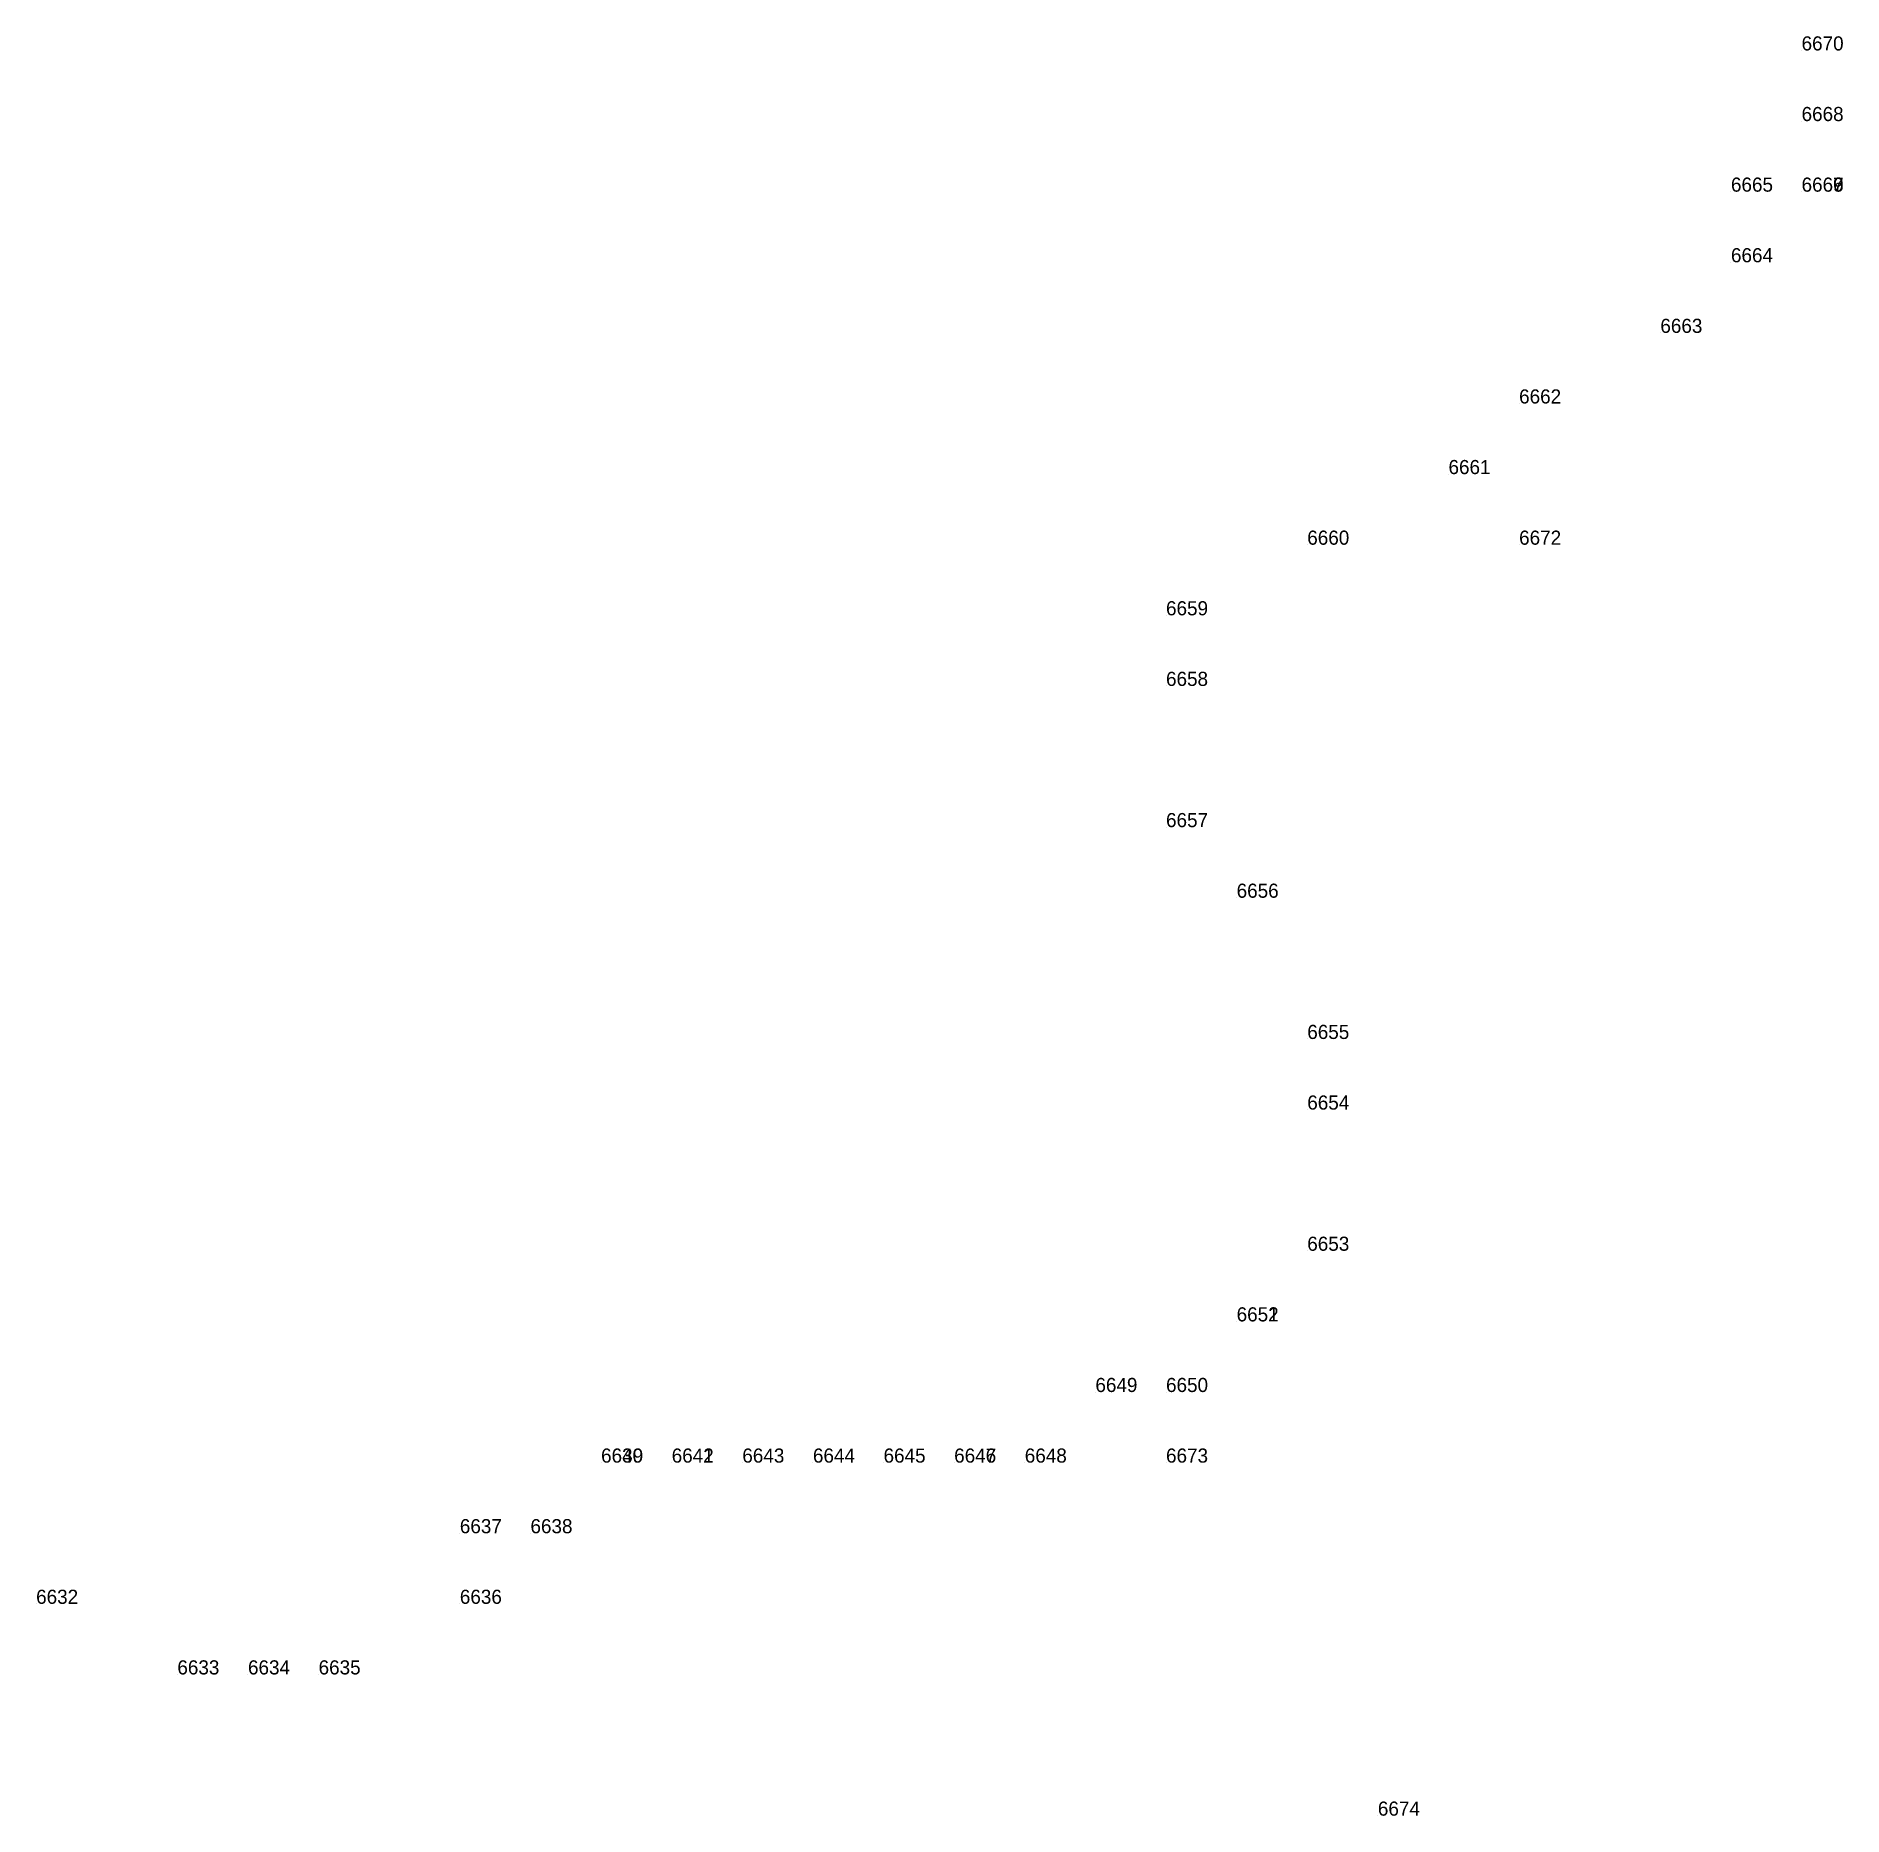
# Model space of a CAD drawing. Extents: x 535182 to 560328, y 1820963 to 1852759.
# Drawn here: x 543444 to 543469.58, y 1835496 to 1835521.2 of the extents above; entities that cross this region are included whole.
import ezdxf

# ---------------------------------------------------------------- set-up
doc = ezdxf.new("R2010")
doc.units = 0
doc.layers.add('Level 12', color=7, linetype='Continuous')
doc.layers.add('Level 7', color=7, linetype='Continuous')

msp = doc.modelspace()

# ---------------------------------------------------------------- texts
at = {"layer": 'Level 12'}
for s, p in [('6670', (543469, 1835521)), ('6668', (543469, 1835520)), ('6665', (543468, 1835519)), ('6666', (543469, 1835519)), ('6667', (543469, 1835519)), ('6669', (543469, 1835519)), ('6664', (543468, 1835518)), ('6663', (543467, 1835517)), ('6662', (543465, 1835516)), ('6661', (543464, 1835515)), ('6660', (543462, 1835514)), ('6672', (543465, 1835514)), ('6659', (543460, 1835513)), ('6658', (543460, 1835512)), ('6657', (543460, 1835510)), ('6656', (543461, 1835509)), ('6655', (543462, 1835507)), ('6654', (543462, 1835506)), ('6653', (543462, 1835504)), ('6651', (543461, 1835503)), ('6652', (543461, 1835503)), ('6649', (543459, 1835502)), ('6650', (543460, 1835502)), ('6639', (543452, 1835501)), ('6640', (543452, 1835501)), ('6641', (543453, 1835501)), ('6642', (543453, 1835501)), ('6643', (543454, 1835501)), ('6644', (543455, 1835501)), ('6645', (543456, 1835501)), ('6646', (543457, 1835501)), ('6647', (543457, 1835501)), ('6648', (543458, 1835501)), ('6673', (543460, 1835501)), ('6637', (543450, 1835500)), ('6638', (543451, 1835500)), ('6632', (543444, 1835499)), ('6636', (543450, 1835499)), ('6633', (543446, 1835498)), ('6634', (543447, 1835498)), ('6635', (543448, 1835498)), ('6674', (543463, 1835496))]:
    msp.add_text(s, height=0.2, dxfattribs=at).set_placement(p)

# ---------------------------------------------------------------- linework, layer by layer
at = {"layer": 'Level 7'}
for p, q in [((543469, 1835521), (543469, 1835521)), ((543469, 1835520), (543469, 1835520)), ((543468, 1835519), (543468, 1835519)), ((543469, 1835519), (543469, 1835519)), ((543469, 1835519), (543469, 1835519)), ((543469, 1835519), (543469, 1835519)), ((543468, 1835518), (543468, 1835518)), ((543467, 1835517), (543467, 1835517)), ((543465, 1835516), (543465, 1835516)), ((543464, 1835515), (543464, 1835515)), ((543462, 1835514), (543462, 1835514)), ((543465, 1835514), (543465, 1835514)), ((543460, 1835513), (543460, 1835513)), ((543460, 1835512), (543460, 1835512)), ((543460, 1835510), (543460, 1835510)), ((543461, 1835509), (543461, 1835509)), ((543462, 1835507), (543462, 1835507)), ((543462, 1835506), (543462, 1835506)), ((543462, 1835504), (543462, 1835504)), ((543461, 1835503), (543461, 1835503)), ((543461, 1835503), (543461, 1835503)), ((543459, 1835502), (543459, 1835502)), ((543460, 1835502), (543460, 1835502)), ((543452, 1835501), (543452, 1835501)), ((543452, 1835501), (543452, 1835501)), ((543453, 1835501), (543453, 1835501)), ((543453, 1835501), (543453, 1835501)), ((543454, 1835501), (543454, 1835501)), ((543455, 1835501), (543455, 1835501)), ((543456, 1835501), (543456, 1835501)), ((543457, 1835501), (543457, 1835501)), ((543457, 1835501), (543457, 1835501)), ((543458, 1835501), (543458, 1835501)), ((543460, 1835501), (543460, 1835501)), ((543450, 1835500), (543450, 1835500)), ((543451, 1835500), (543451, 1835500)), ((543444, 1835499), (543444, 1835499)), ((543450, 1835499), (543450, 1835499)), ((543446, 1835498), (543446, 1835498)), ((543447, 1835498), (543447, 1835498)), ((543448, 1835498), (543448, 1835498)), ((543463, 1835496), (543463, 1835496))]:
    msp.add_line(p, q, dxfattribs=at)

msp.set_redraw_order([(e.dxf.handle, doc.entitydb.next_handle()) for e in msp.query("TEXT MTEXT ATTDEF DIMENSION ARC_DIMENSION")])  # texts and dimensions are drawn at this point

doc.saveas('drawing.dxf')
